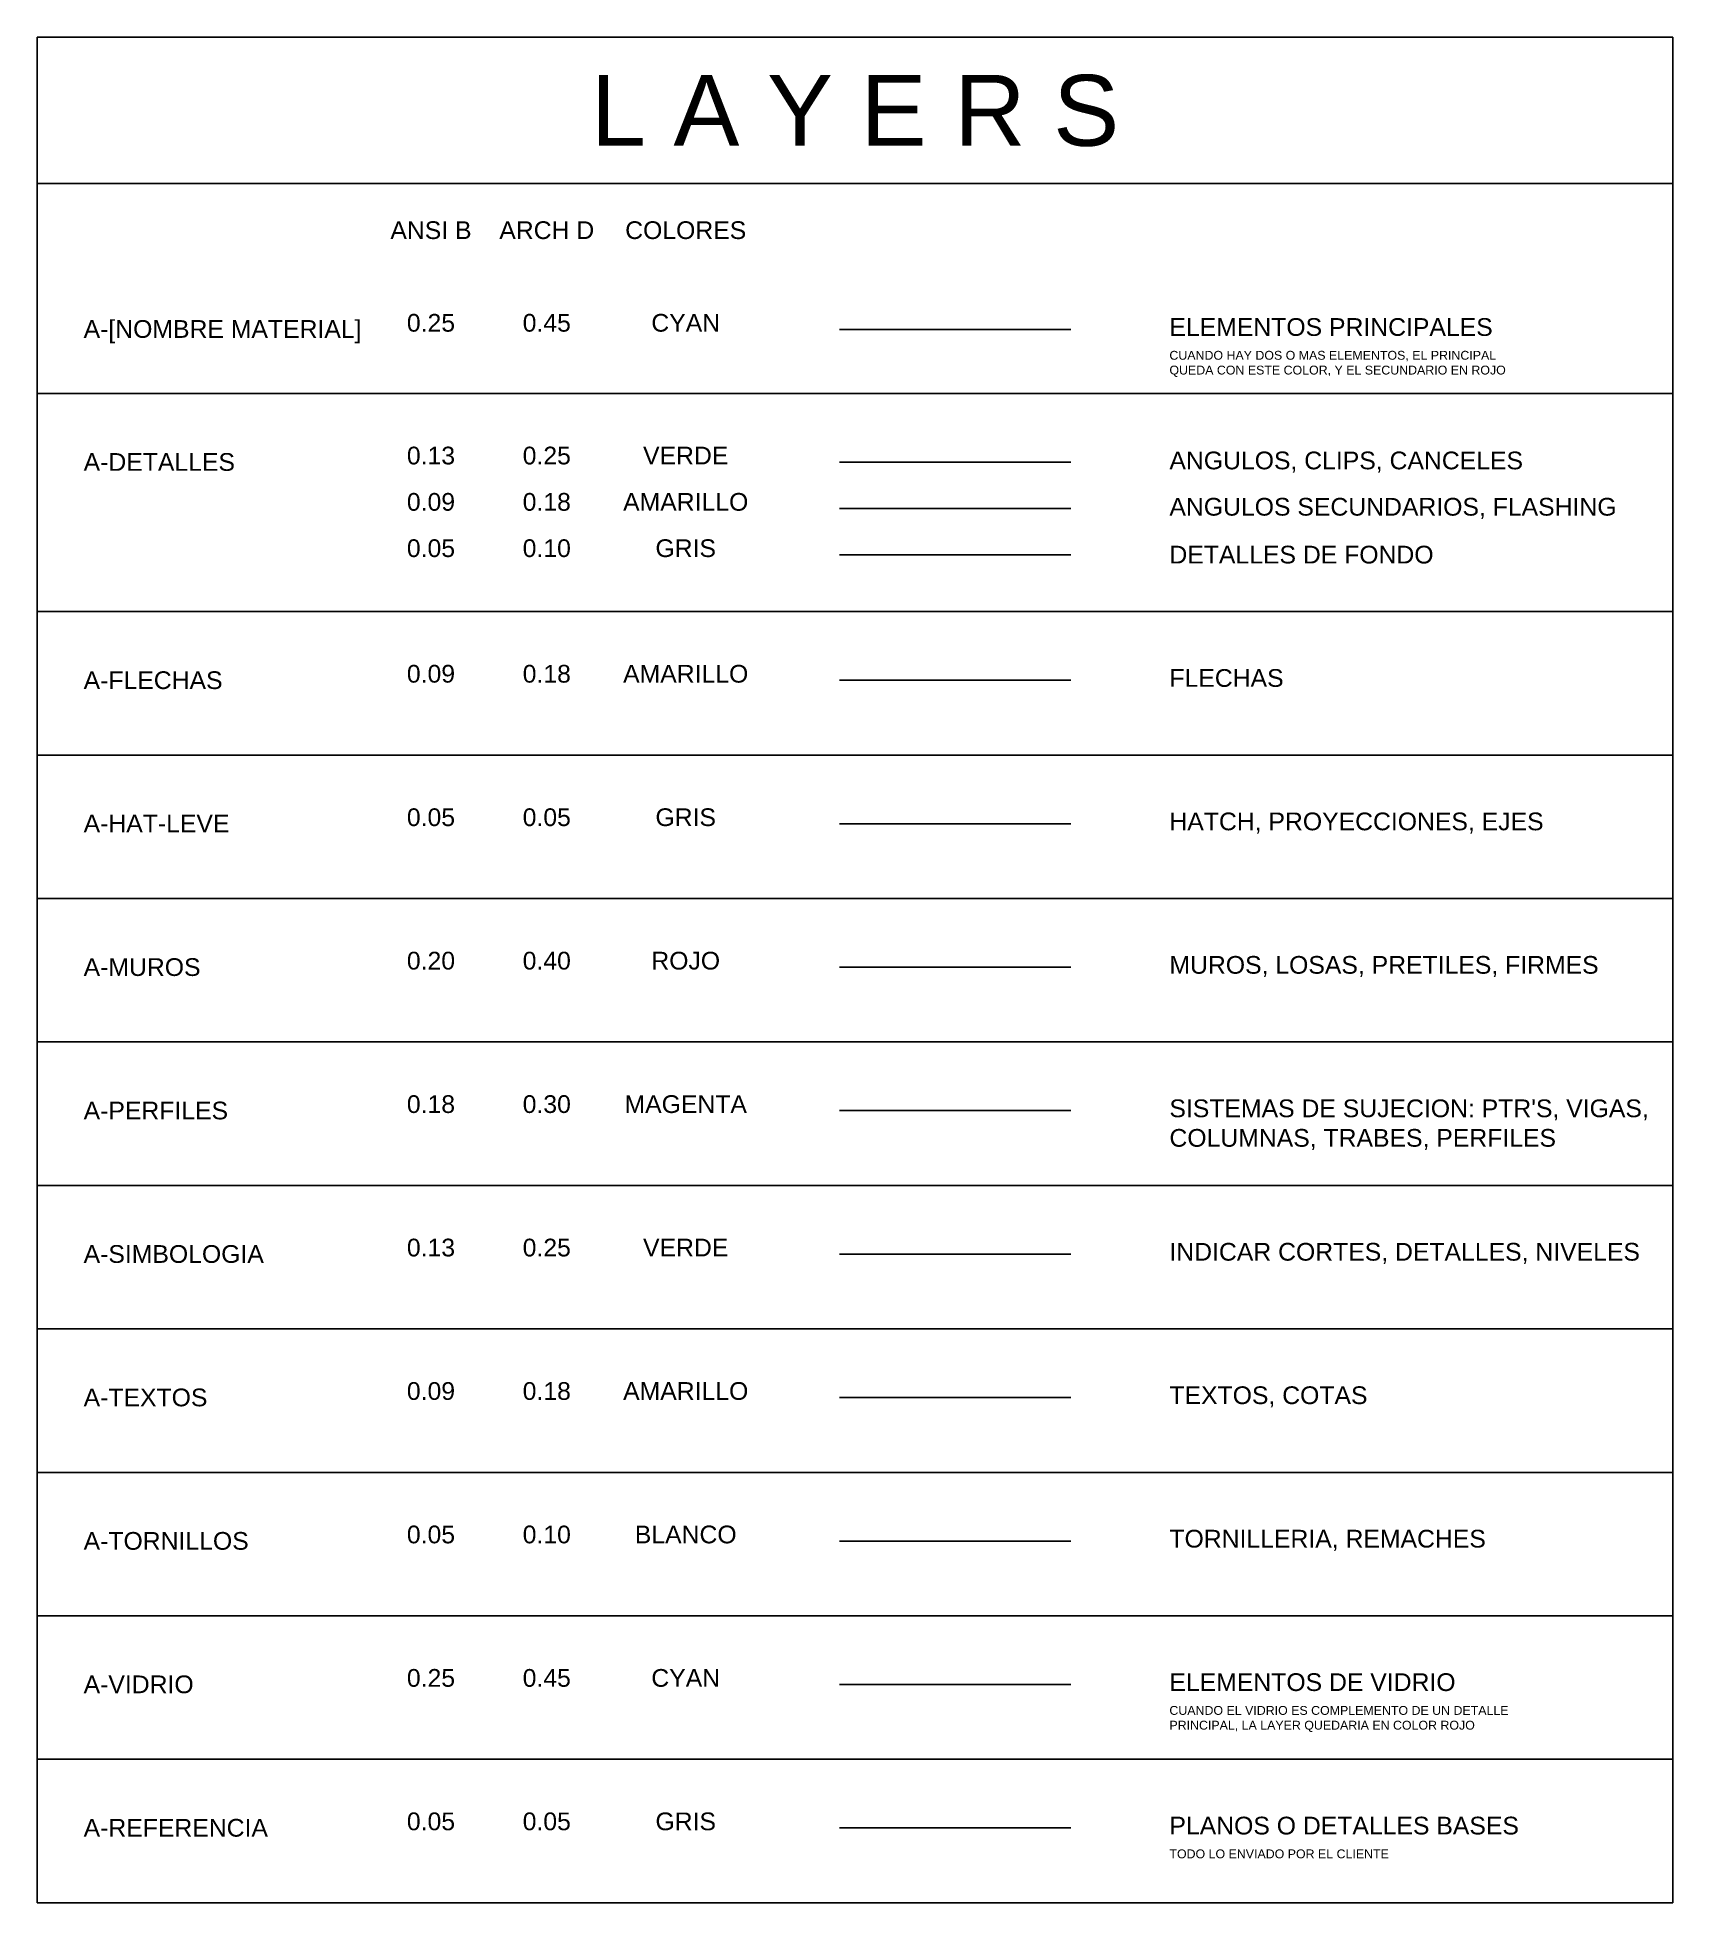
# Model space of a CAD drawing. Header units: metres. Extents: x 8 to 298, y 7 to 251.
# Drawn here: x 28.78 to 64.09, y 210.77 to 251.04 of the extents above; entities that cross this region are included whole.
import ezdxf
from ezdxf.enums import TextEntityAlignment as Align

# ---------------------------------------------------------------- set-up
doc = ezdxf.new("R2010")
doc.units = ezdxf.units.M
doc.header["$MEASUREMENT"] = 0
for name, color, linetype in [('A-DETALLES', 3, 'Continuous'), ('A-FLECHAS', 2, 'Continuous'), ('A-HATCH', 8, 'Continuous'), ('A-MUROS', 1, 'Continuous'), ('A-NOMBRE_MATERIAL', 4, 'Continuous'), ('A-PERFILES', 6, 'Continuous'), ('A-REFERENCIA', 8, 'Continuous'), ('A-SIMBOLOGIA', 3, 'Continuous'), ('A-TEXTOS', 2, 'Continuous'), ('A-TORNILLOS', 7, 'Continuous'), ('A-VIDRIO', 4, 'Continuous')]:
    doc.layers.add(name, color=color, linetype=linetype)
doc.styles.get("Standard").update_dxf_attribs({"font": 'arial.ttf'})

msp = doc.modelspace()

# ---------------------------------------------------------------- texts
at = {"layer": 'A-TEXTOS'}
for s, height, p in [('L A Y E R S', 1.530813975, (46.4314994, 249.4634923)), ('ANSI B', 0.38270349, (37.2763909, 246.8771263)), ('ARCH D', 0.38270349, (39.7763909, 246.8771263)), ('COLORES', 0.38270349, (42.7763909, 246.8771263)), ('0.25', 0.38270349, (37.2763909, 244.8771263)), ('0.45', 0.38270349, (39.7763909, 244.8771263)), ('CYAN', 0.38270349, (42.7763909, 244.8771263)), ('0.13', 0.38270349, (37.2763909, 242.0109666)), ('0.25', 0.38270349, (39.7763909, 242.0109666)), ('VERDE', 0.38270349, (42.7763909, 242.0109666)), ('0.09', 0.38270349, (37.2763909, 241.0109666)), ('0.18', 0.38270349, (39.7763909, 241.0109666)), ('AMARILLO', 0.38270349, (42.7763909, 241.0109666)), ('0.05', 0.38270349, (37.2763909, 240.0109666)), ('0.10', 0.38270349, (39.7763909, 240.0109666)), ('GRIS', 0.38270349, (42.7763909, 240.0109666)), ('0.09', 0.38270349, (37.2763909, 237.2998809)), ('0.18', 0.38270349, (39.7763909, 237.2998809)), ('AMARILLO', 0.38270349, (42.7763909, 237.2998809)), ('0.05', 0.38270349, (37.2763909, 234.2027366)), ('0.05', 0.38270349, (39.7763909, 234.2027366)), ('GRIS', 0.38270349, (42.7763909, 234.2027366)), ('0.20', 0.38270349, (37.2763909, 231.1055922)), ('0.40', 0.38270349, (39.7763909, 231.1055922)), ('ROJO', 0.38270349, (42.7763909, 231.1055922)), ('0.18', 0.38270349, (37.2763909, 228.0084479)), ('0.30', 0.38270349, (39.7763909, 228.0084479)), ('MAGENTA', 0.38270349, (42.7763909, 228.0084479)), ('0.13', 0.38270349, (37.2763909, 224.9113036)), ('0.25', 0.38270349, (39.7763909, 224.9113036)), ('VERDE', 0.38270349, (42.7763909, 224.9113036)), ('0.09', 0.38270349, (37.2763909, 221.8141592)), ('0.18', 0.38270349, (39.7763909, 221.8141592)), ('AMARILLO', 0.38270349, (42.7763909, 221.8141592)), ('0.05', 0.38270349, (37.2763909, 218.7170149)), ('0.10', 0.38270349, (39.7763909, 218.7170149)), ('BLANCO', 0.38270349, (42.7763909, 218.7170149)), ('0.25', 0.38270349, (37.2763909, 215.6198705)), ('0.45', 0.38270349, (39.7763909, 215.6198705)), ('CYAN', 0.38270349, (42.7763909, 215.6198705)), ('0.05', 0.38270349, (37.2763909, 212.5227262)), ('0.05', 0.38270349, (39.7763909, 212.5227262)), ('GRIS', 0.38270349, (42.7763909, 212.5227262))]:
    msp.add_text(s, height=height, dxfattribs=at).set_placement(p, align=Align.MIDDLE_CENTER)
for s, insert, char_height, width, attachment_point in [('A-[NOMBRE MATERIAL]', (29.7763909, 244.6857745), 0.382703494, 12.300526158, 4), ('ELEMENTOS PRINCIPALES', (53.2202413, 244.9773982), 0.382703494, 12.300526158, 1), ('CUANDO HAY DOS O MAS ELEMENTOS, EL PRINCIPAL QUEDA CON ESTE COLOR, Y EL SECUNDARIO EN ROJO', (53.2202413, 244.2710111), 0.191351747, 7.451189441, 1), ('A-DETALLES', (29.7763909, 241.8696065), 0.38270349, 12.300526158, 4), ('ANGULOS, CLIPS, CANCELES', (53.2202413, 241.8696065), 0.382703494, 12.300526158, 4), ('ANGULOS SECUNDARIOS, FLASHING', (53.2202413, 240.8696065), 0.382703494, 12.300526158, 4), ('DETALLES DE FONDO', (53.2202413, 239.8696065), 0.382703494, 12.300526158, 4), ('A-FLECHAS', (29.7763909, 237.1585208), 0.38270349, 12.300526158, 4), ('FLECHAS', (53.2202413, 237.4001528), 0.38270349, 12.300526158, 1), ('A-HAT-LEVE', (29.7763909, 234.0679028), 0.38270349, 12.300526158, 4), ('HATCH, PROYECCIONES, EJES', (53.2202413, 234.3030085), 0.382703494, 12.300526158, 1), ('MUROS, LOSAS, PRETILES, FIRMES', (53.2202413, 231.2058641), 0.382703494, 12.300526158, 1), ('A-MUROS', (29.7763909, 230.9641016), 0.38270349, 12.300526158, 4), ('A-PERFILES', (29.7763909, 227.8670878), 0.38270349, 12.300526158, 4), ("SISTEMAS DE SUJECION: PTR'S, VIGAS, COLUMNAS, TRABES, PERFILES", (53.2202413, 228.1087198), 0.382703494, 12.300526158, 1), ('A-SIMBOLOGIA', (29.7763909, 224.7698129), 0.382703494, 12.300526158, 4), ('INDICAR CORTES, DETALLES, NIVELES', (53.2202413, 225.0115754), 0.382703494, 12.300526158, 1), ('TEXTOS, COTAS', (53.2202413, 221.9144311), 0.382703494, 12.300526158, 1), ('A-TEXTOS', (29.7763909, 221.6726686), 0.38270349, 12.300526158, 4), ('A-TORNILLOS', (29.7763909, 218.5755242), 0.382703494, 12.300526158, 4), ('TORNILLERIA, REMACHES', (53.2202413, 218.8172868), 0.382703494, 12.300526158, 1), ('A-VIDRIO', (29.7763909, 215.4783799), 0.38270349, 12.300526158, 4), ('ELEMENTOS DE VIDRIO', (53.2202413, 215.7201424), 0.382703494, 12.300526158, 1), ('CUANDO EL VIDRIO ES COMPLEMENTO DE UN DETALLE PRINCIPAL, LA LAYER QUEDARIA EN COLOR ROJO', (53.2202413, 215.0137554), 0.191351747, 7.451189441, 1), ('A-REFERENCIA', (29.7763909, 212.3813661), 0.382703494, 12.300526158, 4), ('PLANOS O DETALLES BASES', (53.2202413, 212.6229981), 0.382703494, 12.300526158, 1), ('TODO LO ENVIADO POR EL CLIENTE', (53.2202413, 211.9166111), 0.191351747, 7.451189441, 1)]:
    msp.add_mtext(s, dxfattribs=dict(at, insert=insert, char_height=char_height, width=width, attachment_point=attachment_point))

# ---------------------------------------------------------------- linework, layer by layer
for points in [[(28.7763909, 247.8861881), (64.0866078, 247.8861881), (64.0866078, 251.0407964), (28.7763909, 251.0407964)], [(28.7763909, 247.8861881), (64.0866078, 247.8861881), (64.0866078, 210.7668439), (28.7763909, 210.7668439)]]:
    msp.add_lwpolyline(points, close=True)
for points in [[(28.7763909, 243.3522287), (64.0866078, 243.3522287)], [(28.7763909, 238.641143), (64.0866078, 238.641143)], [(28.7763909, 235.5439986), (64.0866078, 235.5439986)], [(28.7763909, 232.4468543), (64.0866078, 232.4468543)], [(28.7763909, 229.34971), (64.0866078, 229.34971)], [(28.7763909, 226.2525656), (64.0866078, 226.2525656)], [(28.7763909, 223.1554213), (64.0866078, 223.1554213)], [(28.7763909, 220.058277), (64.0866078, 220.058277)], [(28.7763909, 216.9611326), (64.0866078, 216.9611326)], [(28.7763909, 213.8639883), (64.0866078, 213.8639883)]]:
    msp.add_lwpolyline(points)
at = {"layer": 'A-DETALLES'}
msp.add_lwpolyline([(46.0947617, 241.8696065), (51.0947617, 241.8696065)], dxfattribs=at)
at = {"layer": 'A-DETALLES', "color": 2}
msp.add_lwpolyline([(46.0947617, 240.8696065), (51.0947617, 240.8696065)], dxfattribs=at)
at = {"layer": 'A-DETALLES', "color": 7}
msp.add_lwpolyline([(46.0947617, 239.8696065), (51.0947617, 239.8696065)], dxfattribs=at)
at = {"layer": 'A-FLECHAS'}
msp.add_lwpolyline([(46.0947617, 237.1585208), (51.0947617, 237.1585208)], dxfattribs=at)
at = {"layer": 'A-HATCH'}
msp.add_lwpolyline([(46.0947617, 234.0613764), (51.0947617, 234.0613764)], dxfattribs=at)
at = {"layer": 'A-MUROS'}
msp.add_lwpolyline([(46.0947617, 230.9642321), (51.0947617, 230.9642321)], dxfattribs=at)
at = {"layer": 'A-NOMBRE_MATERIAL'}
msp.add_lwpolyline([(46.0947617, 244.7357662), (51.0947617, 244.7357662)], dxfattribs=at)
at = {"layer": 'A-PERFILES'}
msp.add_lwpolyline([(46.0947617, 227.8670878), (51.0947617, 227.8670878)], dxfattribs=at)
at = {"layer": 'A-REFERENCIA'}
msp.add_lwpolyline([(46.0947617, 212.3813661), (51.0947617, 212.3813661)], dxfattribs=at)
at = {"layer": 'A-SIMBOLOGIA'}
msp.add_lwpolyline([(46.0947617, 224.7699434), (51.0947617, 224.7699434)], dxfattribs=at)
at = {"layer": 'A-TEXTOS'}
msp.add_lwpolyline([(46.0947617, 221.6727991), (51.0947617, 221.6727991)], dxfattribs=at)
at = {"layer": 'A-TORNILLOS'}
msp.add_lwpolyline([(46.0947617, 218.5756548), (51.0947617, 218.5756548)], dxfattribs=at)
at = {"layer": 'A-VIDRIO'}
msp.add_lwpolyline([(46.0947617, 215.4785104), (51.0947617, 215.4785104)], dxfattribs=at)

msp.set_redraw_order([(e.dxf.handle, doc.entitydb.next_handle()) for e in msp.query("TEXT MTEXT ATTDEF DIMENSION ARC_DIMENSION")])  # texts and dimensions are drawn at this point

doc.saveas('drawing.dxf')
